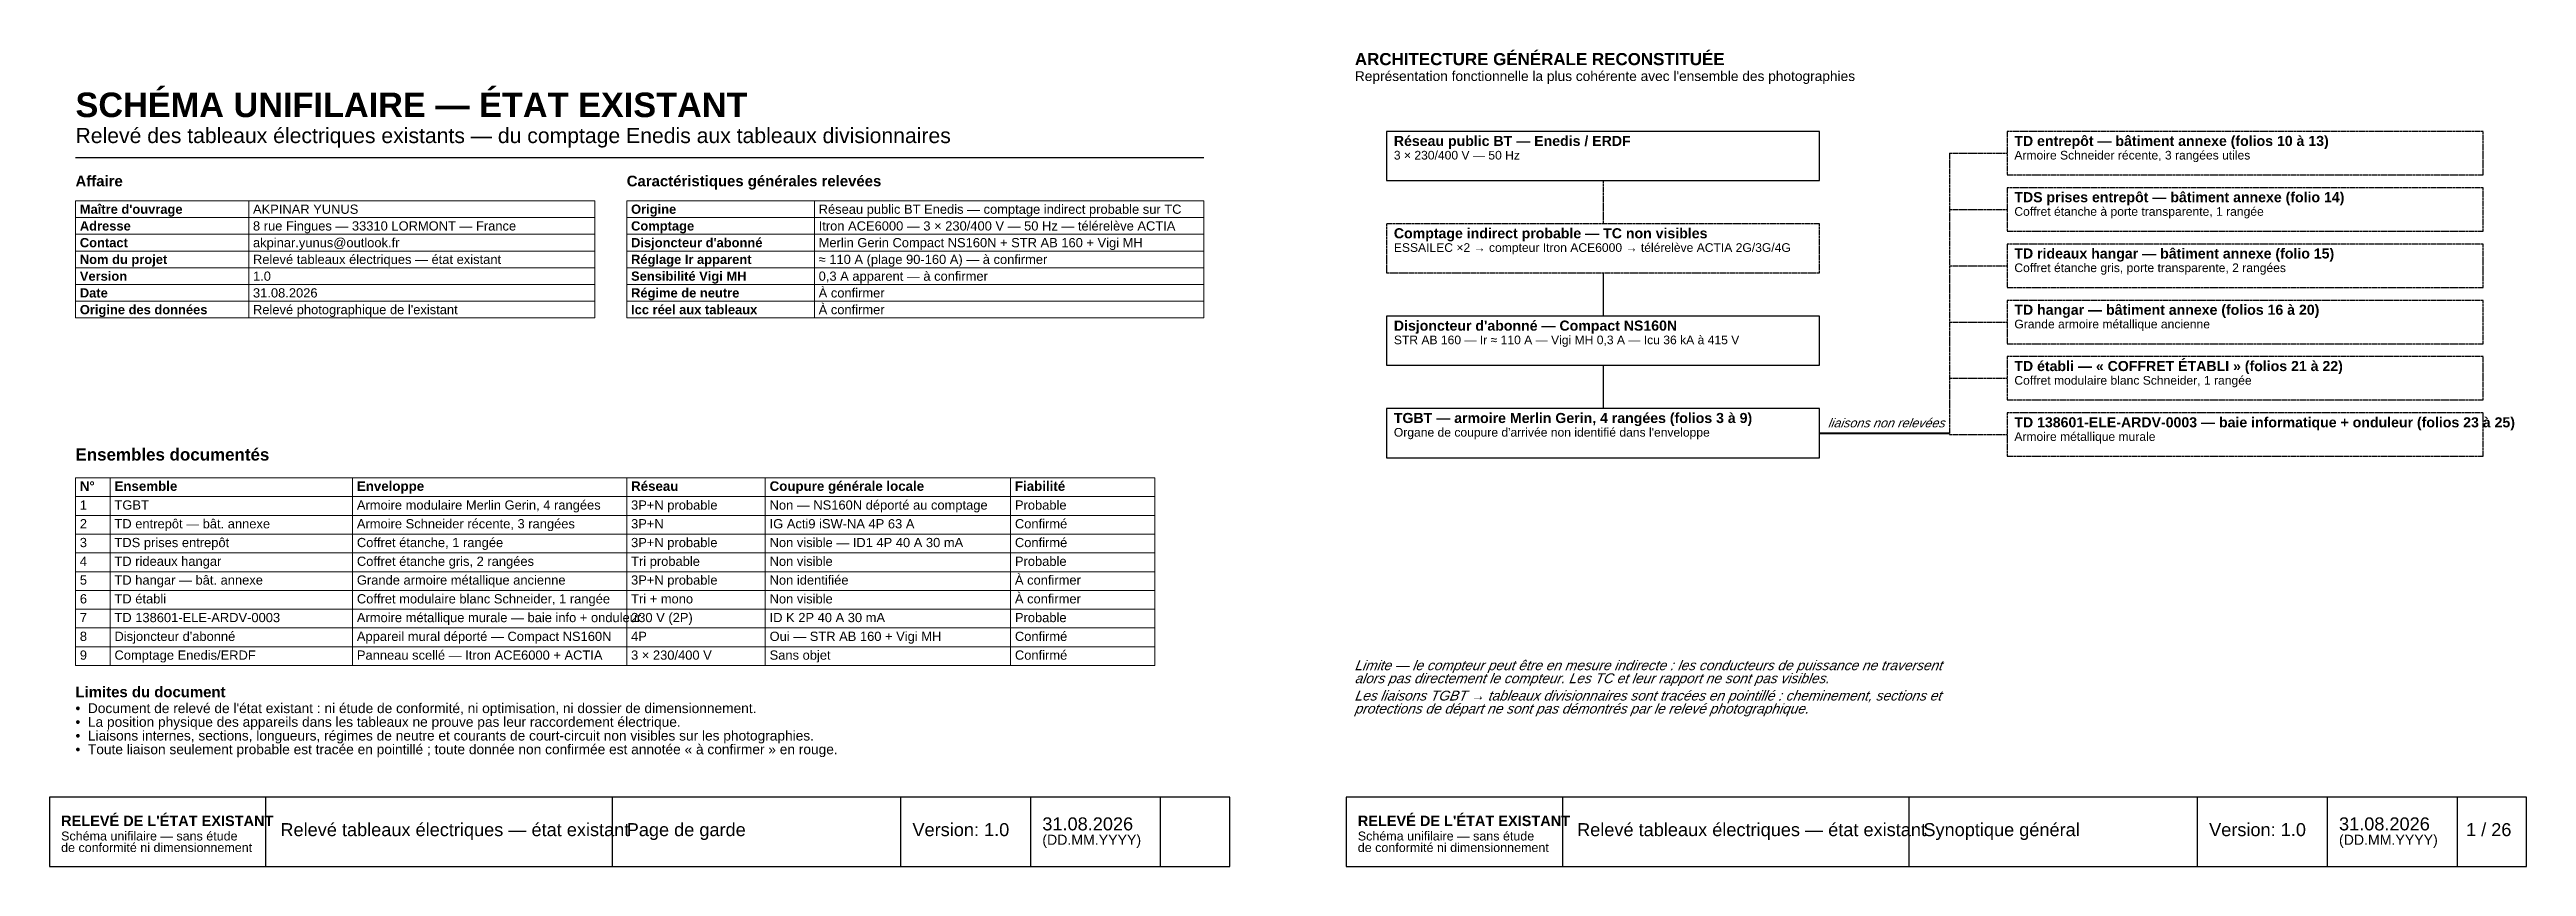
# Model space of a CAD drawing. Header units: millimetres. Extents: x 4 to 1561, y -1145 to 205.
# Drawn here: x 4 to 610, y 5 to 205 of the extents above; entities that cross this region are included whole.
import ezdxf

# ---------------------------------------------------------------- set-up
doc = ezdxf.new("R2010")
doc.units = ezdxf.units.MM
doc.header["$LTSCALE"] = 0.5
doc.linetypes.add('DASHED', pattern=[1.524, 1.27, -0.254])
for name, color, linetype, lineweight in [('SCHEMA', 7, 'CONTINUOUS', 35), ('SCHEMA_PROBABLE', 7, 'DASHED', 35), ('SYMBOLES', 7, 'CONTINUOUS', 25), ('TEXTE', 7, 'CONTINUOUS', 13), ('TEXTE_A_CONFIRMER', 1, 'CONTINUOUS', 13)]:
    doc.layers.add(name, color=color, linetype=linetype, lineweight=lineweight)
doc.styles.add('SCHEMA', font='arial.ttf')
doc.styles.add('SCHEMA_GRAS', font='arialbd.ttf')
doc.styles.add('SCHEMA_ITAL', font='ariali.ttf')

msp = doc.modelspace()

# ---------------------------------------------------------------- texts
at = {"layer": 'TEXTE'}
for s, height, style, p in [('ARCHITECTURE GÉNÉRALE RECONSTITUÉE', 2.9633, 'SCHEMA_GRAS', (323.35, 200.83)), ('SCHÉMA UNIFILAIRE — ÉTAT EXISTANT', 5.9972, 'SCHEMA_GRAS', (10.58, 188.13)), ("Représentation fonctionnelle la plus cohérente avec l'ensemble des photographies", 2.3989, 'SCHEMA', (323.35, 196.95)), ('Relevé des tableaux électriques existants — du comptage Enedis aux tableaux divisionnaires', 3.7042, 'SCHEMA', (10.58, 181.78)), ('Réseau public BT — Enedis / ERDF', 2.4694, 'SCHEMA_GRAS', (332.88, 181.07)), ('TD entrepôt — bâtiment annexe (folios 10 à 13)', 2.4694, 'SCHEMA_GRAS', (484.57, 181.07)), ('3 × 230/400 V — 50 Hz', 2.1167, 'SCHEMA', (332.88, 177.76)), ('Armoire Schneider récente, 3 rangées utiles', 2.1167, 'SCHEMA', (484.57, 177.76)), ('Affaire', 2.611, 'SCHEMA_GRAS', (10.58, 171.2)), ('Caractéristiques générales relevées', 2.6106, 'SCHEMA_GRAS', (145.34, 171.2)), ('TDS prises entrepôt — bâtiment annexe (folio 14)', 2.4694, 'SCHEMA_GRAS', (484.57, 167.32)), ("Maître d'ouvrage", 2.2578, 'SCHEMA_GRAS', (11.64, 164.49)), ('AKPINAR YUNUS', 2.2578, 'SCHEMA', (53.97, 164.49)), ('Origine', 2.258, 'SCHEMA_GRAS', (146.4, 164.49)), ('Réseau public BT Enedis — comptage indirect probable sur TC', 2.2578, 'SCHEMA', (192.26, 164.49)), ('Coffret étanche à porte transparente, 1 rangée', 2.1167, 'SCHEMA', (484.57, 164)), ('Adresse', 2.258, 'SCHEMA_GRAS', (11.64, 160.4)), ('Contact', 2.258, 'SCHEMA_GRAS', (11.64, 156.31)), ('8 rue Fingues — 33310 LORMONT — France', 2.2578, 'SCHEMA', (53.97, 160.4)), ('akpinar.yunus@outlook.fr', 2.2578, 'SCHEMA', (53.97, 156.31)), ('Comptage', 2.258, 'SCHEMA_GRAS', (146.4, 160.4)), ("Disjoncteur d'abonné", 2.2578, 'SCHEMA_GRAS', (146.4, 156.31)), ('Merlin Gerin Compact NS160N + STR AB 160 + Vigi MH', 2.2578, 'SCHEMA', (192.26, 156.31)), ('Itron ACE6000 — 3 × 230/400 V — 50 Hz — télérelève ACTIA', 2.2578, 'SCHEMA', (192.26, 160.4)), ('Comptage indirect probable — TC non visibles', 2.4694, 'SCHEMA_GRAS', (332.88, 158.5)), ('ESSAILEC ×2 → compteur Itron ACE6000 → télérelève ACTIA 2G/3G/4G', 2.1167, 'SCHEMA', (332.88, 155.18)), ('Nom du projet', 2.2578, 'SCHEMA_GRAS', (11.64, 152.22)), ('Relevé tableaux électriques — état existant', 2.2578, 'SCHEMA', (53.97, 152.22)), ('Réglage Ir apparent', 2.2578, 'SCHEMA_GRAS', (146.4, 152.22)), ('≈ 110 A (plage 90-160 A) — à confirmer', 2.2578, 'SCHEMA', (192.26, 152.22)), ('TD rideaux hangar — bâtiment annexe (folio 15)', 2.4694, 'SCHEMA_GRAS', (484.57, 153.56)), ('Coffret étanche gris, porte transparente, 2 rangées', 2.1167, 'SCHEMA', (484.57, 150.24)), ('Version', 2.258, 'SCHEMA_GRAS', (11.64, 148.12)), ('Date', 2.258, 'SCHEMA_GRAS', (11.64, 144.03)), ('31.08.2026', 2.258, 'SCHEMA', (53.97, 144.03)), ('1.0', 2.258, 'SCHEMA', (53.97, 148.12)), ('Sensibilité Vigi MH', 2.2578, 'SCHEMA_GRAS', (146.4, 148.12)), ('Régime de neutre', 2.2578, 'SCHEMA_GRAS', (146.4, 144.03)), ('0,3 A apparent — à confirmer', 2.2578, 'SCHEMA', (192.26, 148.12)), ('Origine des données', 2.2578, 'SCHEMA_GRAS', (11.64, 139.94)), ("Relevé photographique de l'existant", 2.2578, 'SCHEMA', (53.97, 139.94)), ('Icc réel aux tableaux', 2.2578, 'SCHEMA_GRAS', (146.4, 139.94)), ('TD hangar — bâtiment annexe (folios 16 à 20)', 2.4694, 'SCHEMA_GRAS', (484.57, 139.8)), ('STR AB 160 — Ir ≈ 110 A — Vigi MH 0,3 A — Icu 36 kA à 415 V', 2.1167, 'SCHEMA', (332.88, 132.6)), ("Disjoncteur d'abonné — Compact NS160N", 2.4694, 'SCHEMA_GRAS', (332.88, 135.92)), ('Grande armoire métallique ancienne', 2.1167, 'SCHEMA', (484.57, 136.48)), ('TD établi — « COFFRET ÉTABLI » (folios 21 à 22)', 2.4694, 'SCHEMA_GRAS', (484.57, 126.04)), ('Coffret modulaire blanc Schneider, 1 rangée', 2.1167, 'SCHEMA', (484.57, 122.72)), ('TGBT — armoire Merlin Gerin, 4 rangées (folios 3 à 9)', 2.4694, 'SCHEMA_GRAS', (332.88, 113.34)), ("Organe de coupure d'arrivée non identifié dans l'enveloppe", 2.1167, 'SCHEMA', (332.88, 110.02)), ('Armoire métallique murale', 2.1167, 'SCHEMA', (484.57, 108.97)), ('TD 138601-ELE-ARDV-0003 — baie informatique + onduleur (folios 23 à 25)', 2.4694, 'SCHEMA_GRAS', (484.57, 112.28)), ('Ensembles documentés', 2.9633, 'SCHEMA_GRAS', (10.58, 104.17)), ('N°', 2.328, 'SCHEMA_GRAS', (11.64, 96.76)), ('Ensemble', 2.328, 'SCHEMA_GRAS', (20.11, 96.76)), ('Enveloppe', 2.328, 'SCHEMA_GRAS', (79.37, 96.76)), ('Réseau', 2.328, 'SCHEMA_GRAS', (146.4, 96.76)), ('Coupure générale locale', 2.3283, 'SCHEMA_GRAS', (180.27, 96.76)), ('Fiabilité', 2.328, 'SCHEMA_GRAS', (240.24, 96.76)), ('1', 2.26, 'SCHEMA', (11.64, 92.17)), ('TGBT', 2.258, 'SCHEMA', (20.11, 92.17)), ('Armoire modulaire Merlin Gerin, 4 rangées', 2.2578, 'SCHEMA', (79.37, 92.17)), ('3P+N probable', 2.2578, 'SCHEMA', (146.4, 92.17)), ('Probable', 2.258, 'SCHEMA', (240.24, 92.17)), ('3', 2.26, 'SCHEMA', (11.64, 83)), ('2', 2.26, 'SCHEMA', (11.64, 87.59)), ('TD entrepôt — bât. annexe', 2.2578, 'SCHEMA', (20.11, 87.59)), ('TDS prises entrepôt', 2.2578, 'SCHEMA', (20.11, 83)), ('Armoire Schneider récente, 3 rangées', 2.2578, 'SCHEMA', (79.37, 87.59)), ('Coffret étanche, 1 rangée', 2.2578, 'SCHEMA', (79.37, 83)), ('3P+N', 2.258, 'SCHEMA', (146.4, 87.59)), ('3P+N probable', 2.2578, 'SCHEMA', (146.4, 83)), ('IG Acti9 iSW-NA 4P 63 A', 2.2578, 'SCHEMA', (180.27, 87.59)), ('Confirmé', 2.258, 'SCHEMA', (240.24, 87.59)), ('Confirmé', 2.258, 'SCHEMA', (240.24, 83)), ('4', 2.26, 'SCHEMA', (11.64, 78.42)), ('TD rideaux hangar', 2.2578, 'SCHEMA', (20.11, 78.42)), ('Coffret étanche gris, 2 rangées', 2.2578, 'SCHEMA', (79.37, 78.42)), ('Tri probable', 2.2578, 'SCHEMA', (146.4, 78.42)), ('Probable', 2.258, 'SCHEMA', (240.24, 78.42)), ('5', 2.26, 'SCHEMA', (11.64, 73.83)), ('TD hangar — bât. annexe', 2.2578, 'SCHEMA', (20.11, 73.83)), ('Grande armoire métallique ancienne', 2.2578, 'SCHEMA', (79.37, 73.83)), ('3P+N probable', 2.2578, 'SCHEMA', (146.4, 73.83)), ('6', 2.26, 'SCHEMA', (11.64, 69.24)), ('7', 2.26, 'SCHEMA', (11.64, 64.66)), ('TD établi', 2.258, 'SCHEMA', (20.11, 69.24)), ('TD 138601-ELE-ARDV-0003', 2.2578, 'SCHEMA', (20.11, 64.66)), ('Armoire métallique murale — baie info + onduleur', 2.2578, 'SCHEMA', (79.37, 64.66)), ('Coffret modulaire blanc Schneider, 1 rangée', 2.2578, 'SCHEMA', (79.37, 69.24)), ('Tri + mono', 2.258, 'SCHEMA', (146.4, 69.24)), ('230 V (2P)', 2.258, 'SCHEMA', (146.4, 64.66)), ('ID K 2P 40 A 30 mA', 2.2578, 'SCHEMA', (180.27, 64.66)), ('Probable', 2.258, 'SCHEMA', (240.24, 64.66)), ('8', 2.26, 'SCHEMA', (11.64, 60.07)), ("Disjoncteur d'abonné", 2.2578, 'SCHEMA', (20.11, 60.07)), ('Appareil mural déporté — Compact NS160N', 2.2578, 'SCHEMA', (79.37, 60.07)), ('4P', 2.258, 'SCHEMA', (146.4, 60.07)), ('Oui — STR AB 160 + Vigi MH', 2.2578, 'SCHEMA', (180.27, 60.07)), ('Confirmé', 2.258, 'SCHEMA', (240.24, 60.07)), ('9', 2.26, 'SCHEMA', (11.64, 55.48)), ('Comptage Enedis/ERDF', 2.2578, 'SCHEMA', (20.11, 55.48)), ('Panneau scellé — Itron ACE6000 + ACTIA', 2.2578, 'SCHEMA', (79.37, 55.48)), ('3 × 230/400 V', 2.2578, 'SCHEMA', (146.4, 55.48)), ('Sans objet', 2.258, 'SCHEMA', (180.27, 55.48)), ('Confirmé', 2.258, 'SCHEMA', (240.24, 55.48)), ('Limites du document', 2.6106, 'SCHEMA_GRAS', (10.58, 46.31)), ("•  Document de relevé de l'état existant : ni étude de conformité, ni optimisation, ni dossier de dimensionnement.", 2.39889, 'SCHEMA', (10.58, 42.43)), ('•  La position physique des appareils dans les tableaux ne prouve pas leur raccordement électrique.', 2.3989, 'SCHEMA', (10.58, 39.08)), ('•  Liaisons internes, sections, longueurs, régimes de neutre et courants de court-circuit non visibles sur les photographies.', 2.39889, 'SCHEMA', (10.58, 35.73)), ('•  Toute liaison seulement probable est tracée en pointillé ; toute donnée non confirmée est annotée « à confirmer » en rouge.', 2.39889, 'SCHEMA', (10.58, 32.38)), ('Schéma unifilaire — sans étude', 2.1872, 'SCHEMA', (7.06, 11.29)), ("RELEVÉ DE L'ÉTAT EXISTANT", 2.54, 'SCHEMA_GRAS', (7.06, 14.82)), ('Relevé tableaux électriques — état existant', 3.175, 'SCHEMA', (60.68, 12.35)), ('Page de garde', 3.175, 'SCHEMA', (145.34, 12.35)), ('Version: 1.0', 3.175, 'SCHEMA', (215.19, 12.35)), ('31.08.2026', 3.175, 'SCHEMA', (246.94, 13.76)), ('(DD.MM.YYYY)', 2.4694, 'SCHEMA', (246.94, 10.23)), ('Schéma unifilaire — sans étude', 2.1872, 'SCHEMA', (324.06, 11.29)), ("RELEVÉ DE L'ÉTAT EXISTANT", 2.54, 'SCHEMA_GRAS', (324.06, 14.82)), ('Relevé tableaux électriques — état existant', 3.175, 'SCHEMA', (377.68, 12.35)), ('Synoptique général', 3.175, 'SCHEMA', (462.34, 12.35)), ('Version: 1.0', 3.175, 'SCHEMA', (532.19, 12.35)), ('31.08.2026', 3.175, 'SCHEMA', (563.94, 13.76)), ('(DD.MM.YYYY)', 2.4694, 'SCHEMA', (563.94, 10.23)), ('1 / 26', 3.175, 'SCHEMA', (594.99, 12.35)), ('de conformité ni dimensionnement', 2.1872, 'SCHEMA', (7.06, 8.47)), ('de conformité ni dimensionnement', 2.1872, 'SCHEMA', (324.06, 8.47))]:
    msp.add_text(s, height=height, dxfattribs=dict(at, style=style)).set_placement(p)
at = {"layer": 'TEXTE_A_CONFIRMER', "style": 'SCHEMA'}
for s, p in [('À confirmer', (192.26, 144.03)), ('À confirmer', (192.26, 139.94)), ('Non — NS160N déporté au comptage', (180.27, 92.17)), ('Non visible — ID1 4P 40 A 30 mA', (180.27, 83)), ('Non visible', (180.27, 78.42)), ('Non identifiée', (180.27, 73.83)), ('À confirmer', (240.24, 73.83)), ('Non visible', (180.27, 69.24)), ('À confirmer', (240.24, 69.24))]:
    msp.add_text(s, height=2.2578, dxfattribs=at).set_placement(p)
at = {"layer": 'TEXTE_A_CONFIRMER', "style": 'SCHEMA_ITAL', "oblique": 12}
for s, height, p in [('liaisons non relevées', 2.1872, (439.06, 112.28)), ('Limite — le compteur peut être en mesure indirecte : les conducteurs de puissance ne traversent', 2.3989, (323.35, 52.92)), ('alors pas directement le compteur. Les TC et leur rapport ne sont pas visibles.', 2.3989, (323.35, 49.74)), ('protections de départ ne sont pas démontrés par le relevé photographique.', 2.3989, (323.35, 42.33)), ('Les liaisons TGBT → tableaux divisionnaires sont tracées en pointillé : cheminement, sections et', 2.3989, (323.35, 45.51))]:
    msp.add_text(s, height=height, dxfattribs=at).set_placement(p)

# ---------------------------------------------------------------- linework, layer by layer
at = {"layer": 'SCHEMA', "lineweight": 30}
for p, q in [((10.58, 178.25), (286.42, 178.25)), ((384.03, 150.03), (384.03, 139.45)), ((384.03, 127.45), (384.03, 116.87))]:
    msp.add_line(p, q, dxfattribs=at)
at = {"layer": 'SCHEMA', "lineweight": 40}
msp.add_line((436.94, 110.87), (468.69, 110.87), dxfattribs=at)
at = {"layer": 'SCHEMA', "lineweight": 30}
for points in [[(331.11, 172.61), (436.94, 172.61), (436.94, 184.6), (331.11, 184.6)], [(331.11, 127.45), (436.94, 127.45), (436.94, 139.45), (331.11, 139.45)], [(331.11, 104.87), (436.94, 104.87), (436.94, 116.87), (331.11, 116.87)]]:
    msp.add_lwpolyline(points, close=True, dxfattribs=at)
at = {"layer": 'SCHEMA_PROBABLE', "lineweight": 30}
for p, q in [((468.69, 179.31), (482.81, 179.31)), ((468.69, 179.31), (468.69, 110.52)), ((384.03, 172.61), (384.03, 162.02)), ((468.69, 165.55), (482.81, 165.55)), ((468.69, 151.79), (482.81, 151.79)), ((468.69, 138.03), (482.81, 138.03)), ((468.69, 124.28), (482.81, 124.28)), ((468.69, 110.52), (482.81, 110.52))]:
    msp.add_line(p, q, dxfattribs=at)
for points in [[(482.81, 174.02), (599.22, 174.02), (599.22, 184.6), (482.81, 184.6)], [(482.81, 160.26), (599.22, 160.26), (599.22, 170.84), (482.81, 170.84)], [(331.11, 150.03), (436.94, 150.03), (436.94, 162.02), (331.11, 162.02)], [(482.81, 146.5), (599.22, 146.5), (599.22, 157.08), (482.81, 157.08)], [(482.81, 132.74), (599.22, 132.74), (599.22, 143.33), (482.81, 143.33)], [(482.81, 118.98), (599.22, 118.98), (599.22, 129.57), (482.81, 129.57)], [(482.81, 105.23), (599.22, 105.23), (599.22, 115.81), (482.81, 115.81)]]:
    msp.add_lwpolyline(points, close=True, dxfattribs=at)
at = {"layer": 'SYMBOLES', "lineweight": 15}
for p, q in [((52.92, 163.58), (52.92, 167.67)), ((52.92, 159.48), (52.92, 163.58)), ((191.21, 163.58), (191.21, 167.67)), ((191.21, 159.48), (191.21, 163.58)), ((52.92, 155.39), (52.92, 159.48)), ((191.21, 155.39), (191.21, 159.48)), ((52.92, 151.3), (52.92, 155.39)), ((191.21, 151.3), (191.21, 155.39)), ((52.92, 147.21), (52.92, 151.3)), ((52.92, 143.11), (52.92, 147.21)), ((191.21, 147.21), (191.21, 151.3)), ((191.21, 143.11), (191.21, 147.21)), ((52.92, 139.02), (52.92, 143.11)), ((191.21, 139.02), (191.21, 143.11))]:
    msp.add_line(p, q, dxfattribs=at)
at = {"layer": 'SYMBOLES', "lineweight": 25}
for p, q in [((57.15, 4.94), (57.15, 21.87)), ((141.82, 4.94), (141.82, 21.87)), ((212.37, 4.94), (212.37, 21.87)), ((244.12, 4.94), (244.12, 21.87)), ((275.87, 4.94), (275.87, 21.87)), ((374.15, 4.94), (374.15, 21.87)), ((458.82, 4.94), (458.82, 21.87)), ((529.37, 4.94), (529.37, 21.87)), ((561.12, 4.94), (561.12, 21.87)), ((592.87, 4.94), (592.87, 21.87))]:
    msp.add_line(p, q, dxfattribs=at)
at = {"layer": 'SYMBOLES', "lineweight": 15}
for points in [[(10.58, 163.58), (137.58, 163.58), (137.58, 167.67), (10.58, 167.67)], [(10.58, 159.48), (137.58, 159.48), (137.58, 163.58), (10.58, 163.58)], [(145.34, 163.58), (286.46, 163.58), (286.46, 167.67), (145.34, 167.67)], [(145.34, 159.48), (286.46, 159.48), (286.46, 163.58), (145.34, 163.58)], [(10.58, 155.39), (137.58, 155.39), (137.58, 159.48), (10.58, 159.48)], [(145.34, 155.39), (286.46, 155.39), (286.46, 159.48), (145.34, 159.48)], [(10.58, 151.3), (137.58, 151.3), (137.58, 155.39), (10.58, 155.39)], [(145.34, 151.3), (286.46, 151.3), (286.46, 155.39), (145.34, 155.39)], [(10.58, 147.21), (137.58, 147.21), (137.58, 151.3), (10.58, 151.3)], [(10.58, 143.11), (137.58, 143.11), (137.58, 147.21), (10.58, 147.21)], [(145.34, 147.21), (286.46, 147.21), (286.46, 151.3), (145.34, 151.3)], [(145.34, 143.11), (286.46, 143.11), (286.46, 147.21), (145.34, 147.21)], [(10.58, 139.02), (137.58, 139.02), (137.58, 143.11), (10.58, 143.11)], [(145.34, 139.02), (286.46, 139.02), (286.46, 143.11), (145.34, 143.11)]]:
    msp.add_lwpolyline(points, close=True, dxfattribs=at)
at = {"layer": 'SYMBOLES', "lineweight": 18}
for points in [[(10.58, 95.35), (19.05, 95.35), (19.05, 99.93), (10.58, 99.93)], [(19.05, 95.35), (78.32, 95.35), (78.32, 99.93), (19.05, 99.93)], [(78.32, 95.35), (145.34, 95.35), (145.34, 99.93), (78.32, 99.93)], [(145.34, 95.35), (179.21, 95.35), (179.21, 99.93), (145.34, 99.93)], [(179.21, 95.35), (239.18, 95.35), (239.18, 99.93), (179.21, 99.93)], [(239.18, 95.35), (274.46, 95.35), (274.46, 99.93), (239.18, 99.93)], [(10.58, 90.76), (19.05, 90.76), (19.05, 95.35), (10.58, 95.35)], [(19.05, 90.76), (78.32, 90.76), (78.32, 95.35), (19.05, 95.35)], [(78.32, 90.76), (145.34, 90.76), (145.34, 95.35), (78.32, 95.35)], [(145.34, 90.76), (179.21, 90.76), (179.21, 95.35), (145.34, 95.35)], [(179.21, 90.76), (239.18, 90.76), (239.18, 95.35), (179.21, 95.35)], [(239.18, 90.76), (274.46, 90.76), (274.46, 95.35), (239.18, 95.35)], [(10.58, 86.18), (19.05, 86.18), (19.05, 90.76), (10.58, 90.76)], [(10.58, 81.59), (19.05, 81.59), (19.05, 86.18), (10.58, 86.18)], [(19.05, 86.18), (78.32, 86.18), (78.32, 90.76), (19.05, 90.76)], [(19.05, 81.59), (78.32, 81.59), (78.32, 86.18), (19.05, 86.18)], [(78.32, 86.18), (145.34, 86.18), (145.34, 90.76), (78.32, 90.76)], [(78.32, 81.59), (145.34, 81.59), (145.34, 86.18), (78.32, 86.18)], [(145.34, 86.18), (179.21, 86.18), (179.21, 90.76), (145.34, 90.76)], [(145.34, 81.59), (179.21, 81.59), (179.21, 86.18), (145.34, 86.18)], [(179.21, 86.18), (239.18, 86.18), (239.18, 90.76), (179.21, 90.76)], [(179.21, 81.59), (239.18, 81.59), (239.18, 86.18), (179.21, 86.18)], [(239.18, 86.18), (274.46, 86.18), (274.46, 90.76), (239.18, 90.76)], [(239.18, 81.59), (274.46, 81.59), (274.46, 86.18), (239.18, 86.18)], [(10.58, 77), (19.05, 77), (19.05, 81.59), (10.58, 81.59)], [(19.05, 77), (78.32, 77), (78.32, 81.59), (19.05, 81.59)], [(78.32, 77), (145.34, 77), (145.34, 81.59), (78.32, 81.59)], [(145.34, 77), (179.21, 77), (179.21, 81.59), (145.34, 81.59)], [(179.21, 77), (239.18, 77), (239.18, 81.59), (179.21, 81.59)], [(239.18, 77), (274.46, 77), (274.46, 81.59), (239.18, 81.59)], [(10.58, 72.42), (19.05, 72.42), (19.05, 77), (10.58, 77)], [(19.05, 72.42), (78.32, 72.42), (78.32, 77), (19.05, 77)], [(78.32, 72.42), (145.34, 72.42), (145.34, 77), (78.32, 77)], [(145.34, 72.42), (179.21, 72.42), (179.21, 77), (145.34, 77)], [(179.21, 72.42), (239.18, 72.42), (239.18, 77), (179.21, 77)], [(239.18, 72.42), (274.46, 72.42), (274.46, 77), (239.18, 77)], [(10.58, 67.83), (19.05, 67.83), (19.05, 72.42), (10.58, 72.42)], [(10.58, 63.25), (19.05, 63.25), (19.05, 67.83), (10.58, 67.83)], [(19.05, 67.83), (78.32, 67.83), (78.32, 72.42), (19.05, 72.42)], [(19.05, 63.25), (78.32, 63.25), (78.32, 67.83), (19.05, 67.83)], [(78.32, 67.83), (145.34, 67.83), (145.34, 72.42), (78.32, 72.42)], [(78.32, 63.25), (145.34, 63.25), (145.34, 67.83), (78.32, 67.83)], [(145.34, 67.83), (179.21, 67.83), (179.21, 72.42), (145.34, 72.42)], [(145.34, 63.25), (179.21, 63.25), (179.21, 67.83), (145.34, 67.83)], [(179.21, 67.83), (239.18, 67.83), (239.18, 72.42), (179.21, 72.42)], [(179.21, 63.25), (239.18, 63.25), (239.18, 67.83), (179.21, 67.83)], [(239.18, 67.83), (274.46, 67.83), (274.46, 72.42), (239.18, 72.42)], [(239.18, 63.25), (274.46, 63.25), (274.46, 67.83), (239.18, 67.83)], [(10.58, 58.66), (19.05, 58.66), (19.05, 63.25), (10.58, 63.25)], [(19.05, 58.66), (78.32, 58.66), (78.32, 63.25), (19.05, 63.25)], [(78.32, 58.66), (145.34, 58.66), (145.34, 63.25), (78.32, 63.25)], [(145.34, 58.66), (179.21, 58.66), (179.21, 63.25), (145.34, 63.25)], [(179.21, 58.66), (239.18, 58.66), (239.18, 63.25), (179.21, 63.25)], [(239.18, 58.66), (274.46, 58.66), (274.46, 63.25), (239.18, 63.25)], [(10.58, 54.07), (19.05, 54.07), (19.05, 58.66), (10.58, 58.66)], [(19.05, 54.07), (78.32, 54.07), (78.32, 58.66), (19.05, 58.66)], [(78.32, 54.07), (145.34, 54.07), (145.34, 58.66), (78.32, 58.66)], [(145.34, 54.07), (179.21, 54.07), (179.21, 58.66), (145.34, 58.66)], [(179.21, 54.07), (239.18, 54.07), (239.18, 58.66), (179.21, 58.66)], [(239.18, 54.07), (274.46, 54.07), (274.46, 58.66), (239.18, 58.66)]]:
    msp.add_lwpolyline(points, close=True, dxfattribs=at)
at = {"layer": 'SYMBOLES', "lineweight": 25}
for points in [[(4.23, 4.94), (292.77, 4.94), (292.77, 21.87), (4.23, 21.87)], [(321.23, 4.94), (609.77, 4.94), (609.77, 21.87), (321.23, 21.87)]]:
    msp.add_lwpolyline(points, close=True, dxfattribs=at)

msp.set_redraw_order([(e.dxf.handle, doc.entitydb.next_handle()) for e in msp.query("TEXT MTEXT ATTDEF DIMENSION ARC_DIMENSION")])  # texts and dimensions are drawn at this point

doc.saveas('drawing.dxf')
